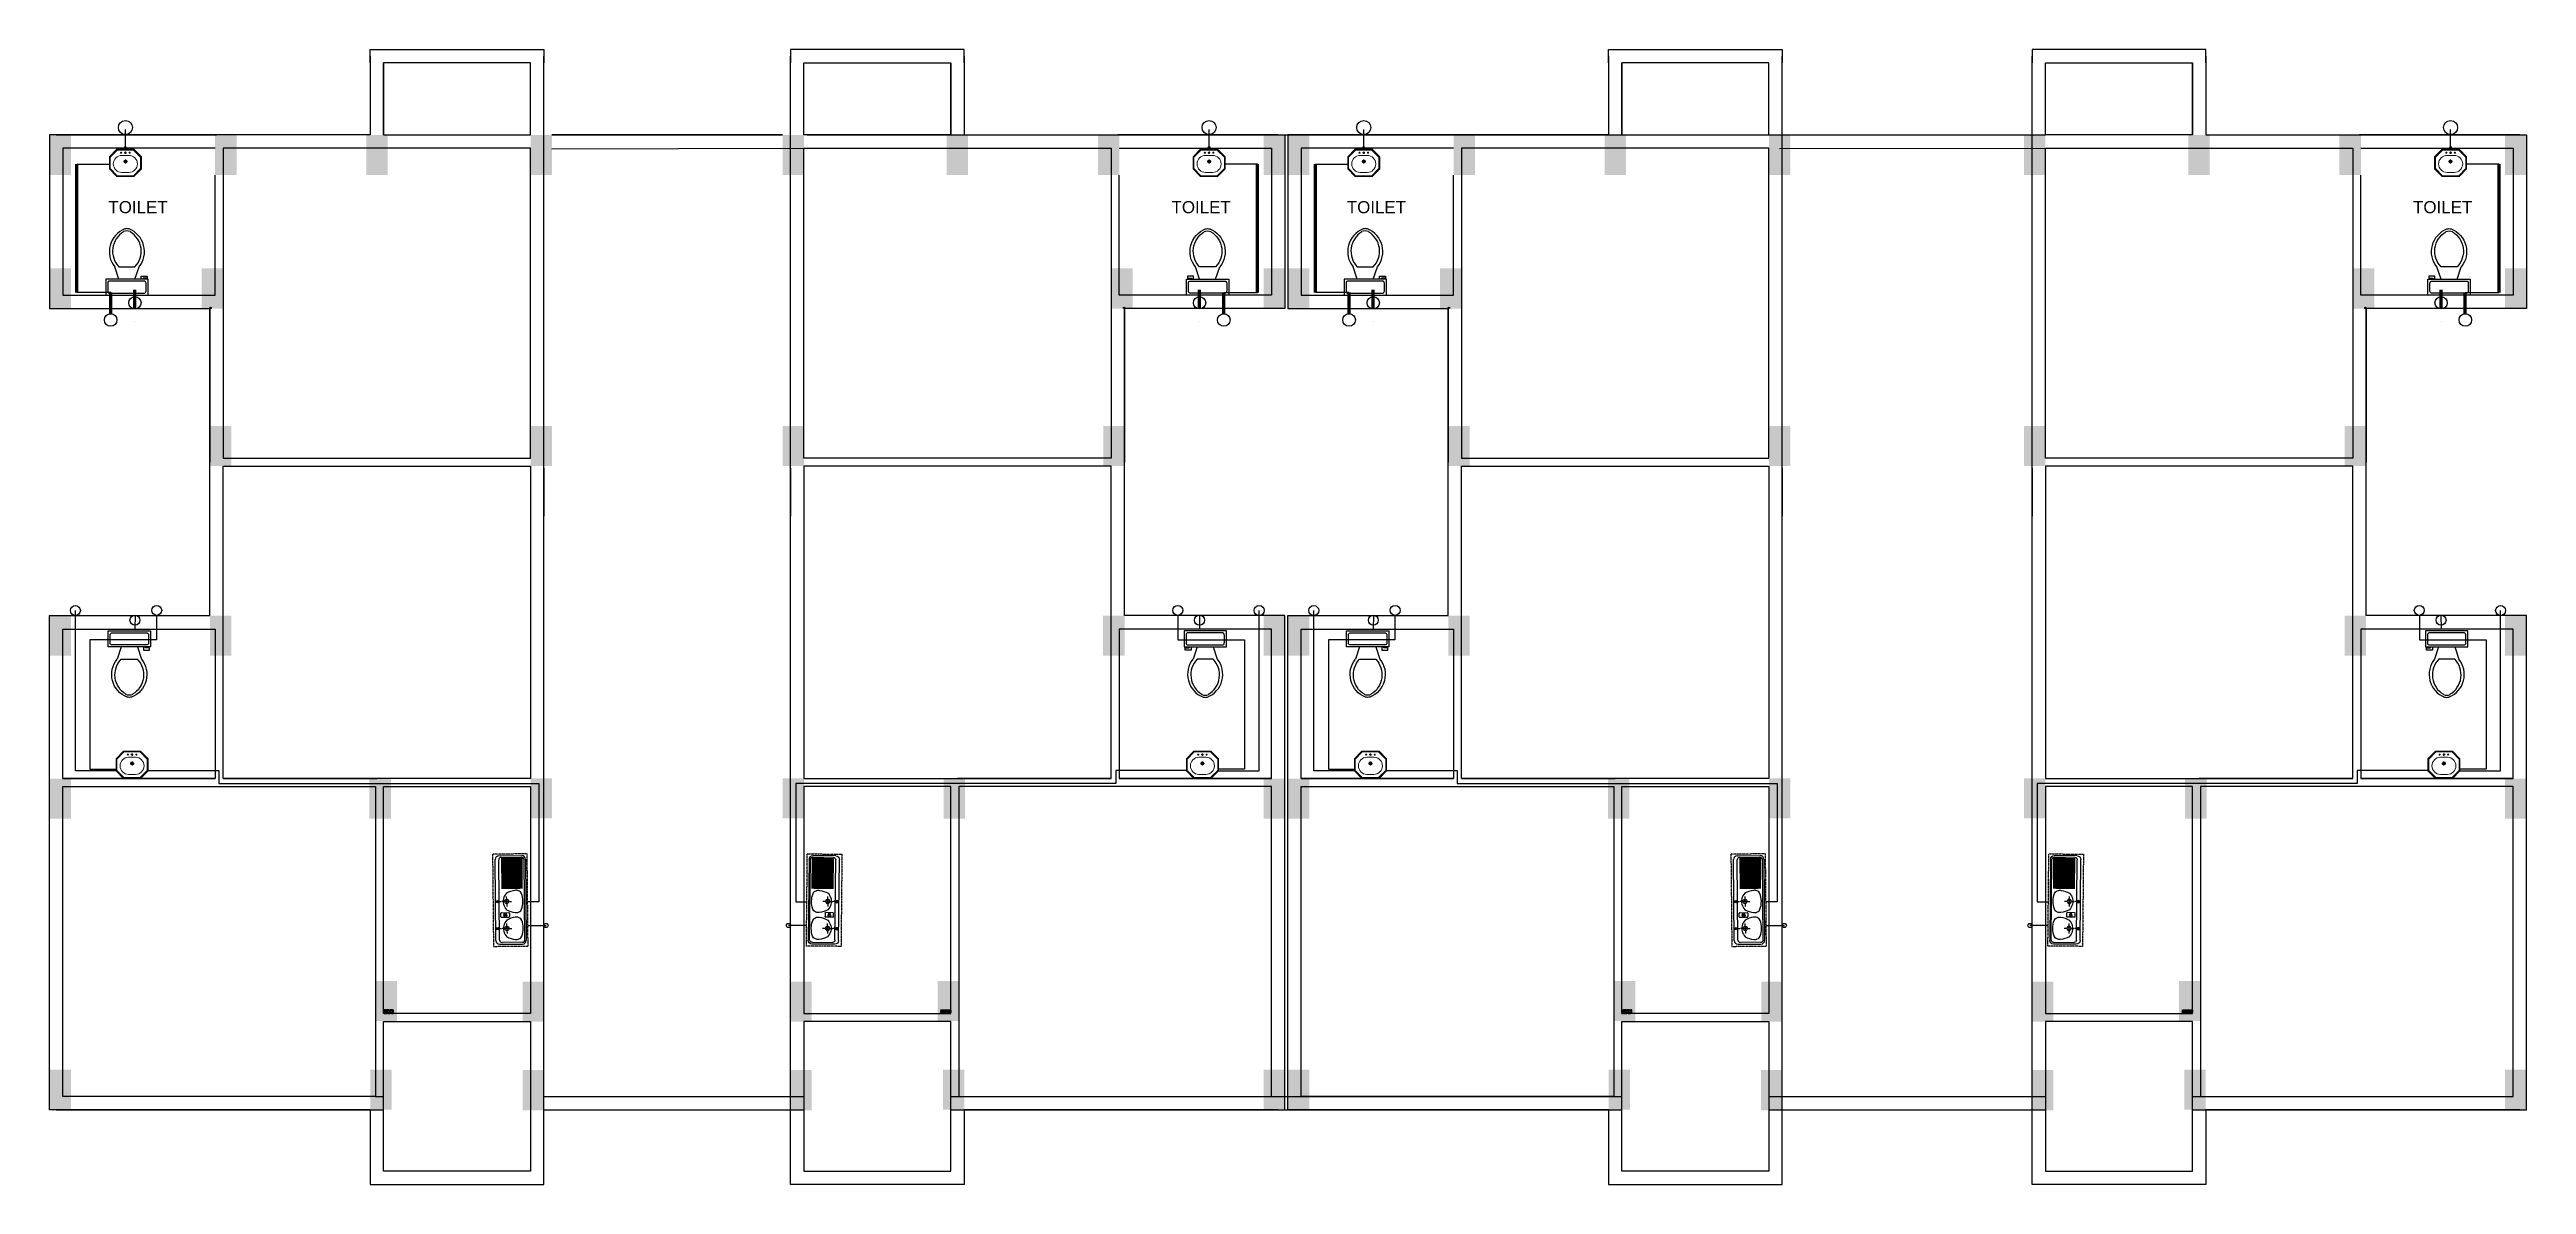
# Model space of a CAD drawing. Header units: metres. Extents: x -2370498 to 1228044, y -644254 to 236701.
# Drawn here: x 319093 to 365446, y -2866 to 18384 of the extents above; entities that cross this region are included whole.
import ezdxf

# ---------------------------------------------------------------- set-up
doc = ezdxf.new("R2010")
doc.units = ezdxf.units.M
doc.header["$MEASUREMENT"] = 0
doc.linetypes.add('AI9-LType1', pattern=[0.879429, 0.586286, -0.293143])
for name, color, linetype in [('Beam', 6, 'Continuous'), ('text', 1, 'Continuous'), ('TOILET SAMBLE', 181, 'Continuous')]:
    doc.layers.add(name, color=color, linetype=linetype)
doc.styles.get("Standard").update_dxf_attribs({"font": 'arial.ttf'})

msp = doc.modelspace()

# ---------------------------------------------------------------- texts
at = {"layer": 'text', "char_height": 226.574387}
for insert, attachment_point in [((320107.46454, 15546.24858), 1), ((341197.80244, 15546.24858), 3), ((343281.98915, 15546.24858), 1), ((364431.33819, 15546.24858), 3)]:
    msp.add_mtext_dynamic_manual_height_columns(' TOILET', width=4249.6763397, gutter_width=37.7624, heights=[0], dxfattribs=dict(at, insert=insert, attachment_point=attachment_point))

# ---------------------------------------------------------------- blocks, each defined once
blk = doc.blocks.new('Toilet - top')
for p, q in [((-10, -8.5), (-8, -8.5)), ((-10, -9.5), (-10, -8.5)), ((-7, -9.5), (-10, -9.5)), ((-8, -8.5), (-8, -8)), ((-7, -8), (-7, -9.5)), ((-4, -8), (-6, -14)), ((4, -8), (6, -14)), ((9.5, -6), (9.5, -2)), ((4, -14), (-4, -14))]:
    blk.add_line(p, q)
blk.add_lwpolyline([(10.5, -8), (10.5, 0), (-10.5, 0), (-10.5, -8)], close=True)
for points in [[(-9.5, -2), (-9.5, -6)], [(8.5, -1), (-8.5, -1)], [(-8.5, -7), (8.5, -7)]]:
    blk.add_lwpolyline(points)
for centre, radius, start, end in [((-8.6, -1.9), 0.884, 81.8699, 188.1301), ((-8.6, -6.1), 0.884, 171.8699, 278.1301), ((8.6, -1.9), 0.884, 351.8699, 98.1301), ((8.6, -6.1), 0.884, 261.8699, 8.1301), ((3.5, -21.6), 12.2, 141.4691, 247.9714), ((4.2, -21.8), 11.3, 136.3677, 238.9468), ((-3.5, -21.6), 12.2, 292.0284, 38.5307), ((-4.2, -21.8), 11.3, 301.053, 43.6321), ((0, -27.9), 4, 245.7318, 294.2682), ((0, -29), 4, 254.8605, 285.1395)]:
    blk.add_arc(centre, radius, start, end)
blk = doc.blocks.new('OPERA  600x510x850 ( врезная)')
at = {"lineweight": 13}
for p, q in [((-313, 15), (-453, -128)), ((-307, 0), (-439, -135)), ((-313, 15), (7, 15)), ((-307, 0), (0, 0)), ((0, 0), (132, -135)), ((7, 15), (147, -128)), ((-453, -353), (-453, -128)), ((-453, -240), (-453, -128)), ((-453, -353), (-313, -495)), ((-439, -244), (-439, -135)), ((-439, -346), (-439, -135)), ((-439, -346), (-306, -481)), ((0, -481), (132, -346)), ((7, -495), (147, -353)), ((132, -135), (132, -346)), ((147, -128), (147, -353)), ((7, -495), (-313, -495)), ((0, -481), (-306, -481))]:
    blk.add_line(p, q, dxfattribs=at)
at = {"lineweight": 5}
for p, q in [((-248, -50), (-220, -50)), ((-233, -36), (-233, -63)), ((-88, -101), (-219, -101)), ((-88, -421), (-219, -421)), ((-190, -215), (-115, -215)), ((-175, -50), (-132, -50)), ((-153, -32), (-153, -69)), ((-153, -178), (-153, -251)), ((-90, -50), (-59, -50)), ((-73, -37), (-73, -64))]:
    blk.add_line(p, q, dxfattribs=at)
for centre, radius in [((-233, -50), 10), ((-153, -215), 30), ((-153, -50), 15), ((-73, -50), 10)]:
    blk.add_circle(centre, radius, dxfattribs=at)
at = {"lineweight": 13}
blk.add_circle((-153, -215), 25, dxfattribs=at)
at = {"lineweight": 5}
for centre, start, end in [((-219, -261), 90, 270), ((-88, -261), 270, 90)]:
    blk.add_arc(centre, 160, start, end, dxfattribs=at)
blk = doc.blocks.new('20')
at = {"color": 0, "linetype": 'AI9-LType1'}
for p, q in [((3814.6, 13586.9), (3814.6, 13516.5)), ((4002.2, 13586.9), (3814.6, 13586.9)), ((4002.2, 13516.5), (4002.2, 13586.9)), ((3814.6, 13516.5), (4002.2, 13516.5))]:
    blk.add_line(p, q, dxfattribs=at)
at = {"color": 0}
for p, q in [((3817.9, 13529.2), (3817.9, 13575.7)), ((3821.4, 13534), (3821.4, 13575.5)), ((3885.3, 13574.4), (3822.7, 13574.5)), ((3885.3, 13572.5), (3822.7, 13572.6)), ((3885.3, 13570.6), (3822.7, 13570.7)), ((3885.3, 13568.7), (3822.7, 13568.8)), ((3885.3, 13566.8), (3822.7, 13566.9)), ((3885.3, 13564.9), (3822.7, 13565)), ((3885.3, 13563), (3822.7, 13563.1)), ((3885.3, 13561.1), (3822.7, 13561.2)), ((3885.3, 13559.2), (3822.7, 13559.3)), ((3885.3, 13557.3), (3822.7, 13557.4)), ((3885.3, 13555.4), (3822.7, 13555.5)), ((3885.3, 13576.3), (3823.6, 13576.4)), ((3825.5, 13583.3), (3990.4, 13583.3)), ((3989.5, 13580.4), (3826.3, 13580.4)), ((3911.1, 13548.6), (3911.1, 13554.3)), ((3966, 13548.6), (3966, 13554.3)), ((3994.4, 13575.5), (3994.4, 13534)), ((3998, 13529.2), (3998, 13575.7)), ((3885.3, 13553.5), (3822.7, 13553.6)), ((3885.3, 13551.6), (3822.7, 13551.7)), ((3885.3, 13549.7), (3822.7, 13549.8)), ((3885.3, 13547.8), (3822.7, 13547.9)), ((3885.3, 13545.9), (3822.7, 13546)), ((3885.3, 13544), (3822.7, 13544.1)), ((3885.3, 13542.1), (3822.7, 13542.2)), ((3885.3, 13540.2), (3822.7, 13540.3)), ((3885.3, 13538.3), (3822.7, 13538.4)), ((3885.3, 13536.4), (3822.7, 13536.4)), ((3822.7, 13534.5), (3885.3, 13534.4)), ((3990.4, 13521.6), (3825.5, 13521.6)), ((3989.5, 13529.1), (3826.3, 13529.1)), ((3906.8, 13544.3), (3901.1, 13544.3)), ((3911.1, 13540), (3911.1, 13534.3)), ((3911.1, 13522.2), (3911.1, 13533.2)), ((3915.4, 13544.3), (3921.1, 13544.3)), ((3933.9, 13533.5), (3933.9, 13548.3)), ((3935.1, 13549.5), (3942, 13549.5)), ((3942, 13532.3), (3935.1, 13532.3)), ((3943.2, 13533.5), (3943.2, 13548.3)), ((3961.7, 13544.3), (3956, 13544.3)), ((3966, 13540), (3966, 13534.3)), ((3966, 13522.2), (3966, 13533.2)), ((3970.3, 13544.3), (3976, 13544.3))]:
    blk.add_line(p, q, dxfattribs=at)
for centre, radius in [((3911.1, 13544.3), 4.3), ((3911.1, 13525.7), 2.42), ((3911.1, 13544.3), 1.72), ((3938.6, 13541), 3.11), ((3938.6, 13541), 1.99), ((3966, 13544.3), 4.3), ((3966, 13525.7), 2.42), ((3966, 13544.3), 1.72)]:
    blk.add_circle(centre, radius, dxfattribs=at)
for points in [[(3825.5, 13583.3), (3821.3, 13583.3), (3817.9, 13579.9), (3817.9, 13575.7)], [(3826.3, 13580.4), (3823.6, 13580.4), (3821.4, 13578.2), (3821.4, 13575.5)], [(3889.4, 13568.3), (3888.4, 13566.1), (3888.2, 13563.7), (3888.6, 13561.4)], [(3888.6, 13561.4), (3889.4, 13555.3), (3891.3, 13549.4), (3894.3, 13544)], [(3892, 13572.6), (3890.8, 13571.4), (3889.9, 13569.9), (3889.4, 13568.3)], [(3906.7, 13577.1), (3901.5, 13576.9), (3896.4, 13575.4), (3892, 13572.6)], [(3908.4, 13577.3), (3907.8, 13577.2), (3907.3, 13577.1), (3906.7, 13576.9)], [(3915.7, 13577.1), (3913.2, 13577.5), (3910.8, 13577.6), (3908.4, 13577.3)], [(3930.4, 13572.6), (3925.9, 13575.4), (3920.9, 13576.9), (3915.7, 13577.1)], [(3928, 13544), (3931, 13549.4), (3932.9, 13555.3), (3933.7, 13561.4)], [(3933, 13568.3), (3932.5, 13569.9), (3931.6, 13571.4), (3930.4, 13572.6)], [(3933.7, 13561.4), (3934.2, 13563.7), (3933.9, 13566.1), (3933, 13568.3)], [(3944.1, 13568.3), (3943.2, 13566.1), (3942.9, 13563.7), (3943.4, 13561.4)], [(3943.4, 13561.4), (3944.1, 13555.3), (3946.1, 13549.4), (3949, 13544)], [(3946.7, 13572.6), (3945.5, 13571.4), (3944.6, 13569.9), (3944.1, 13568.3)], [(3961.4, 13577.1), (3956.2, 13576.9), (3951.1, 13575.4), (3946.7, 13572.6)], [(3968.7, 13577.3), (3966.3, 13577.6), (3963.8, 13577.5), (3961.4, 13577.1)], [(3970.4, 13576.9), (3969.8, 13577.1), (3969.3, 13577.2), (3968.7, 13577.3)], [(3985.1, 13572.6), (3980.7, 13575.4), (3975.6, 13576.9), (3970.4, 13577.1)], [(3982.8, 13544), (3985.8, 13549.4), (3987.7, 13555.3), (3988.5, 13561.4)], [(3987.7, 13568.3), (3987.2, 13569.9), (3986.3, 13571.4), (3985.1, 13572.6)], [(3988.5, 13561.4), (3988.9, 13563.7), (3988.7, 13566.1), (3987.7, 13568.3)], [(3994.4, 13575.5), (3994.4, 13578.2), (3992.2, 13580.4), (3989.5, 13580.4)], [(3998, 13575.7), (3998, 13579.9), (3994.6, 13583.3), (3990.4, 13583.3)], [(3817.9, 13529.2), (3817.9, 13525), (3821.3, 13521.6), (3825.5, 13521.6)], [(3821.4, 13534), (3821.4, 13531.3), (3823.6, 13529.1), (3826.3, 13529.1)], [(3894.3, 13544), (3897.4, 13541), (3901.3, 13538.9), (3905.5, 13537.8)], [(3905.5, 13537.8), (3909.2, 13536.7), (3913.1, 13536.7), (3916.8, 13537.8)], [(3916.8, 13537.8), (3921.1, 13538.9), (3924.9, 13541), (3928, 13544)], [(3935.1, 13549.5), (3934.4, 13549.5), (3933.9, 13549), (3933.9, 13548.3)], [(3933.9, 13533.5), (3933.9, 13532.8), (3934.4, 13532.3), (3935.1, 13532.3)], [(3943.2, 13548.3), (3943.2, 13549), (3942.6, 13549.5), (3942, 13549.5)], [(3942, 13532.3), (3942.6, 13532.3), (3943.2, 13532.8), (3943.2, 13533.5)], [(3949, 13544), (3952.2, 13541), (3956, 13538.9), (3960.3, 13537.8)], [(3960.3, 13537.8), (3963.9, 13536.7), (3967.9, 13536.7), (3971.6, 13537.8)], [(3971.6, 13537.8), (3975.8, 13538.9), (3979.7, 13541), (3982.8, 13544)], [(3989.5, 13529.1), (3992.2, 13529.1), (3994.4, 13531.3), (3994.4, 13534)], [(3990.4, 13521.6), (3994.6, 13521.6), (3998, 13525), (3998, 13529.2)]]:
    blk.add_open_spline(points, degree=3, dxfattribs=at)

# ---------------------------------------------------------------- hatches: boundary and pattern name
at = {"layer": 'Beam', "true_color": 0xed1f24}
h = msp.add_hatch(color=240, dxfattribs=at)
h.dxf.hatch_style = 1
h.paths.add_polyline_path([(319492.96751, 16785.17393), (319092.96751, 16785.17393), (319092.96751, 16035.17393), (319492.96751, 16035.17393)])
h = msp.add_hatch(color=240, dxfattribs=at)
h.dxf.hatch_style = 1
h.paths.add_polyline_path([(322592.49871, 16784.54225), (322192.49871, 16784.54225), (322192.49871, 16034.54225), (322592.49871, 16034.54225)])
h = msp.add_hatch(color=240, dxfattribs=at)
h.dxf.hatch_style = 1
h.paths.add_polyline_path([(325422.15796, 16783.54258), (325022.15796, 16783.54258), (325022.15796, 16033.54258), (325422.15796, 16033.54258)])
h = msp.add_hatch(color=240, dxfattribs=at)
h.dxf.hatch_style = 1
h.paths.add_polyline_path([(328493.90528, 16784.2246), (328093.90528, 16784.2246), (328093.90528, 16034.2246), (328493.90528, 16034.2246)])
h = msp.add_hatch(color=240, dxfattribs=at)
h.dxf.hatch_style = 1
h.paths.add_polyline_path([(332811.3617, 16784.2246), (333211.3617, 16784.2246), (333211.3617, 16034.2246), (332811.3617, 16034.2246)])
h = msp.add_hatch(color=240, dxfattribs=at)
h.dxf.hatch_style = 1
h.paths.add_polyline_path([(335883.10903, 16783.54258), (336283.10903, 16783.54258), (336283.10903, 16033.54258), (335883.10903, 16033.54258)])
h = msp.add_hatch(color=240, dxfattribs=at)
h.dxf.hatch_style = 1
h.paths.add_polyline_path([(338712.76828, 16784.54225), (339112.76828, 16784.54225), (339112.76828, 16034.54225), (338712.76828, 16034.54225)])
h = msp.add_hatch(color=240, dxfattribs=at)
h.dxf.hatch_style = 1
h.paths.add_polyline_path([(341812.29947, 16785.17393), (342212.29947, 16785.17393), (342212.29947, 16035.17393), (341812.29947, 16035.17393)])
h = msp.add_hatch(color=240, dxfattribs=at)
h.dxf.hatch_style = 1
h.paths.add_polyline_path([(342667.49212, 16785.17393), (342267.49212, 16785.17393), (342267.49212, 16035.17393), (342667.49212, 16035.17393)])
h = msp.add_hatch(color=240, dxfattribs=at)
h.dxf.hatch_style = 1
h.paths.add_polyline_path([(345767.02332, 16784.54225), (345367.02332, 16784.54225), (345367.02332, 16034.54225), (345767.02332, 16034.54225)])
h = msp.add_hatch(color=240, dxfattribs=at)
h.dxf.hatch_style = 1
h.paths.add_polyline_path([(348596.68256, 16783.54258), (348196.68256, 16783.54258), (348196.68256, 16033.54258), (348596.68256, 16033.54258)])
h = msp.add_hatch(color=240, dxfattribs=at)
h.dxf.hatch_style = 1
h.paths.add_polyline_path([(351668.42989, 16784.2246), (351268.42989, 16784.2246), (351268.42989, 16034.2246), (351668.42989, 16034.2246)])
h = msp.add_hatch(color=240, dxfattribs=at)
h.dxf.hatch_style = 1
h.paths.add_polyline_path([(356044.89745, 16784.2246), (356444.89745, 16784.2246), (356444.89745, 16034.2246), (356044.89745, 16034.2246)])
h = msp.add_hatch(color=240, dxfattribs=at)
h.dxf.hatch_style = 1
h.paths.add_polyline_path([(359116.64478, 16783.54258), (359516.64478, 16783.54258), (359516.64478, 16033.54258), (359116.64478, 16033.54258)])
h = msp.add_hatch(color=240, dxfattribs=at)
h.dxf.hatch_style = 1
h.paths.add_polyline_path([(361946.30403, 16784.54225), (362346.30403, 16784.54225), (362346.30403, 16034.54225), (361946.30403, 16034.54225)])
h = msp.add_hatch(color=240, dxfattribs=at)
h.dxf.hatch_style = 1
h.paths.add_polyline_path([(365045.83522, 16785.17393), (365445.83522, 16785.17393), (365445.83522, 16035.17393), (365045.83522, 16035.17393)])
h = msp.add_hatch(color=240, dxfattribs=at)
h.dxf.hatch_style = 1
h.paths.add_polyline_path([(319494.21951, 14284.1308), (319094.21951, 14284.1308), (319094.21951, 13534.1308), (319494.21951, 13534.1308)])
h = msp.add_hatch(color=240, dxfattribs=at)
h.dxf.hatch_style = 1
h.paths.add_polyline_path([(322341.21982, 14284.1308), (321941.21982, 14284.1308), (321941.21982, 13534.1308), (322341.21982, 13534.1308)])
h = msp.add_hatch(color=240, dxfattribs=at)
h.dxf.hatch_style = 1
h.paths.add_polyline_path([(338964.04716, 14284.1308), (339364.04716, 14284.1308), (339364.04716, 13534.1308), (338964.04716, 13534.1308)])
h = msp.add_hatch(color=240, dxfattribs=at)
h.dxf.hatch_style = 1
h.paths.add_polyline_path([(341811.04747, 14284.1308), (342211.04747, 14284.1308), (342211.04747, 13534.1308), (341811.04747, 13534.1308)])
h = msp.add_hatch(color=240, dxfattribs=at)
h.dxf.hatch_style = 1
h.paths.add_polyline_path([(342668.74412, 14284.1308), (342268.74412, 14284.1308), (342268.74412, 13534.1308), (342668.74412, 13534.1308)])
h = msp.add_hatch(color=240, dxfattribs=at)
h.dxf.hatch_style = 1
h.paths.add_polyline_path([(345515.74443, 14284.1308), (345115.74443, 14284.1308), (345115.74443, 13534.1308), (345515.74443, 13534.1308)])
h = msp.add_hatch(color=240, dxfattribs=at)
h.dxf.hatch_style = 1
h.paths.add_polyline_path([(362197.58291, 14284.1308), (362597.58291, 14284.1308), (362597.58291, 13534.1308), (362197.58291, 13534.1308)])
h = msp.add_hatch(color=240, dxfattribs=at)
h.dxf.hatch_style = 1
h.paths.add_polyline_path([(365044.58322, 14284.1308), (365444.58322, 14284.1308), (365444.58322, 13534.1308), (365044.58322, 13534.1308)])
h = msp.add_hatch(color=240, dxfattribs=at)
h.dxf.hatch_style = 1
h.paths.add_polyline_path([(322494.21951, 11334.1308), (322094.21951, 11334.1308), (322094.21951, 10584.1308), (322494.21951, 10584.1308)])
h = msp.add_hatch(color=240, dxfattribs=at)
h.dxf.hatch_style = 1
h.paths.add_polyline_path([(328494.21951, 11334.1308), (328094.21951, 11334.1308), (328094.21951, 10584.1308), (328494.21951, 10584.1308)])
h = msp.add_hatch(color=240, dxfattribs=at)
h.dxf.hatch_style = 1
h.paths.add_polyline_path([(332811.04747, 11334.1308), (333211.04747, 11334.1308), (333211.04747, 10584.1308), (332811.04747, 10584.1308)])
h = msp.add_hatch(color=240, dxfattribs=at)
h.dxf.hatch_style = 1
h.paths.add_polyline_path([(338811.04747, 11334.1308), (339211.04747, 11334.1308), (339211.04747, 10584.1308), (338811.04747, 10584.1308)])
h = msp.add_hatch(color=240, dxfattribs=at)
h.dxf.hatch_style = 1
h.paths.add_polyline_path([(345668.74412, 11334.1308), (345268.74412, 11334.1308), (345268.74412, 10584.1308), (345668.74412, 10584.1308)])
h = msp.add_hatch(color=240, dxfattribs=at)
h.dxf.hatch_style = 1
h.paths.add_polyline_path([(351668.74412, 11334.1308), (351268.74412, 11334.1308), (351268.74412, 10584.1308), (351668.74412, 10584.1308)])
h = msp.add_hatch(color=240, dxfattribs=at)
h.dxf.hatch_style = 1
h.paths.add_polyline_path([(356044.58322, 11334.1308), (356444.58322, 11334.1308), (356444.58322, 10584.1308), (356044.58322, 10584.1308)])
h = msp.add_hatch(color=240, dxfattribs=at)
h.dxf.hatch_style = 1
h.paths.add_polyline_path([(362044.58322, 11334.1308), (362444.58322, 11334.1308), (362444.58322, 10584.1308), (362044.58322, 10584.1308)])
h = msp.add_hatch(color=240, dxfattribs=at)
h.dxf.hatch_style = 1
h.paths.add_polyline_path([(319494.21951, 7782.79871), (319094.21951, 7782.79871), (319094.21951, 7032.79871), (319494.21951, 7032.79871)])
h = msp.add_hatch(color=240, dxfattribs=at)
h.dxf.hatch_style = 1
h.paths.add_polyline_path([(322494.91527, 7785.07562), (322094.91527, 7785.07562), (322094.91527, 7035.07562), (322494.91527, 7035.07562)])
h = msp.add_hatch(color=240, dxfattribs=at)
h.dxf.hatch_style = 1
h.paths.add_polyline_path([(338810.35171, 7785.07562), (339210.35171, 7785.07562), (339210.35171, 7035.07562), (338810.35171, 7035.07562)])
h = msp.add_hatch(color=240, dxfattribs=at)
h.dxf.hatch_style = 1
h.paths.add_polyline_path([(341811.04747, 7782.79871), (342211.04747, 7782.79871), (342211.04747, 7032.79871), (341811.04747, 7032.79871)])
h = msp.add_hatch(color=240, dxfattribs=at)
h.dxf.hatch_style = 1
h.paths.add_polyline_path([(342668.74412, 7782.79871), (342268.74412, 7782.79871), (342268.74412, 7032.79871), (342668.74412, 7032.79871)])
h = msp.add_hatch(color=240, dxfattribs=at)
h.dxf.hatch_style = 1
h.paths.add_polyline_path([(345669.43988, 7785.07562), (345269.43988, 7785.07562), (345269.43988, 7035.07562), (345669.43988, 7035.07562)])
h = msp.add_hatch(color=240, dxfattribs=at)
h.dxf.hatch_style = 1
h.paths.add_polyline_path([(362043.88746, 7785.07562), (362443.88746, 7785.07562), (362443.88746, 7035.07562), (362043.88746, 7035.07562)])
h = msp.add_hatch(color=240, dxfattribs=at)
h.dxf.hatch_style = 1
h.paths.add_polyline_path([(365044.58322, 7782.79871), (365444.58322, 7782.79871), (365444.58322, 7032.79871), (365044.58322, 7032.79871)])
h = msp.add_hatch(color=240, dxfattribs=at)
h.dxf.hatch_style = 1
h.paths.add_polyline_path([(319494.21951, 4731.53782), (319094.21951, 4731.53782), (319094.21951, 3981.53782), (319494.21951, 3981.53782)])
h = msp.add_hatch(color=240, dxfattribs=at)
h.dxf.hatch_style = 1
h.paths.add_polyline_path([(325480.53952, 4734.7949), (325080.53952, 4734.7949), (325080.53952, 3984.7949), (325480.53952, 3984.7949)])
h = msp.add_hatch(color=240, dxfattribs=at)
h.dxf.hatch_style = 1
h.paths.add_polyline_path([(328494.21951, 4738.41367), (328094.21951, 4738.41367), (328094.21951, 3988.41367), (328494.21951, 3988.41367)])
h = msp.add_hatch(color=240, dxfattribs=at)
h.dxf.hatch_style = 1
h.paths.add_polyline_path([(332811.04747, 4738.41367), (333211.04747, 4738.41367), (333211.04747, 3988.41367), (332811.04747, 3988.41367)])
h = msp.add_hatch(color=240, dxfattribs=at)
h.dxf.hatch_style = 1
h.paths.add_polyline_path([(335824.72747, 4734.7949), (336224.72747, 4734.7949), (336224.72747, 3984.7949), (335824.72747, 3984.7949)])
h = msp.add_hatch(color=240, dxfattribs=at)
h.dxf.hatch_style = 1
h.paths.add_polyline_path([(341811.04747, 4731.53782), (342211.04747, 4731.53782), (342211.04747, 3981.53782), (341811.04747, 3981.53782)])
h = msp.add_hatch(color=240, dxfattribs=at)
h.dxf.hatch_style = 1
h.paths.add_polyline_path([(342668.74412, 4731.53782), (342268.74412, 4731.53782), (342268.74412, 3981.53782), (342668.74412, 3981.53782)])
h = msp.add_hatch(color=240, dxfattribs=at)
h.dxf.hatch_style = 1
h.paths.add_polyline_path([(348655.06413, 4734.7949), (348255.06413, 4734.7949), (348255.06413, 3984.7949), (348655.06413, 3984.7949)])
h = msp.add_hatch(color=240, dxfattribs=at)
h.dxf.hatch_style = 1
h.paths.add_polyline_path([(351668.74412, 4738.41367), (351268.74412, 4738.41367), (351268.74412, 3988.41367), (351668.74412, 3988.41367)])
h = msp.add_hatch(color=240, dxfattribs=at)
h.dxf.hatch_style = 1
h.paths.add_polyline_path([(356044.58322, 4738.41367), (356444.58322, 4738.41367), (356444.58322, 3988.41367), (356044.58322, 3988.41367)])
h = msp.add_hatch(color=240, dxfattribs=at)
h.dxf.hatch_style = 1
h.paths.add_polyline_path([(359058.26322, 4734.7949), (359458.26322, 4734.7949), (359458.26322, 3984.7949), (359058.26322, 3984.7949)])
h = msp.add_hatch(color=240, dxfattribs=at)
h.dxf.hatch_style = 1
h.paths.add_polyline_path([(365044.58322, 4731.53782), (365444.58322, 4731.53782), (365444.58322, 3981.53782), (365044.58322, 3981.53782)])
h = msp.add_hatch(color=240, dxfattribs=at)
h.dxf.hatch_style = 1
h.paths.add_polyline_path([(325594.20434, 942.74217), (325194.20434, 942.74217), (325194.20434, 192.74217), (325594.20434, 192.74217)])
h = msp.add_hatch(color=240, dxfattribs=at)
h.dxf.hatch_style = 1
h.paths.add_polyline_path([(328350.14551, 934.1308), (327950.14551, 934.1308), (327950.14551, 184.1308), (328350.14551, 184.1308)])
h = msp.add_hatch(color=240, dxfattribs=at)
h.dxf.hatch_style = 1
h.paths.add_polyline_path([(332955.12148, 934.1308), (333355.12148, 934.1308), (333355.12148, 184.1308), (332955.12148, 184.1308)])
h = msp.add_hatch(color=240, dxfattribs=at)
h.dxf.hatch_style = 1
h.paths.add_polyline_path([(335711.06264, 942.74217), (336111.06264, 942.74217), (336111.06264, 192.74217), (335711.06264, 192.74217)])
h = msp.add_hatch(color=240, dxfattribs=at)
h.dxf.hatch_style = 1
h.paths.add_polyline_path([(348768.72895, 942.74217), (348368.72895, 942.74217), (348368.72895, 192.74217), (348768.72895, 192.74217)])
h = msp.add_hatch(color=240, dxfattribs=at)
h.dxf.hatch_style = 1
h.paths.add_polyline_path([(351524.67012, 934.1308), (351124.67012, 934.1308), (351124.67012, 184.1308), (351524.67012, 184.1308)])
h = msp.add_hatch(color=240, dxfattribs=at)
h.dxf.hatch_style = 1
h.paths.add_polyline_path([(356188.65723, 934.1308), (356588.65723, 934.1308), (356588.65723, 184.1308), (356188.65723, 184.1308)])
h = msp.add_hatch(color=240, dxfattribs=at)
h.dxf.hatch_style = 1
h.paths.add_polyline_path([(358944.59839, 942.74217), (359344.59839, 942.74217), (359344.59839, 192.74217), (358944.59839, 192.74217)])
h = msp.add_hatch(color=240, dxfattribs=at)
h.dxf.hatch_style = 1
h.paths.add_polyline_path([(319494.21951, -715.8692), (319094.21951, -715.8692), (319094.21951, -1465.8692), (319494.21951, -1465.8692)])
h = msp.add_hatch(color=240, dxfattribs=at)
h.dxf.hatch_style = 1
h.paths.add_polyline_path([(325494.21951, -715.32911), (325094.21951, -715.32911), (325094.21951, -1465.32911), (325494.21951, -1465.32911)])
h = msp.add_hatch(color=240, dxfattribs=at)
h.dxf.hatch_style = 1
h.paths.add_polyline_path([(328347.19497, -725.3785), (327947.19497, -725.3785), (327947.19497, -1475.3785), (328347.19497, -1475.3785)])
h = msp.add_hatch(color=240, dxfattribs=at)
h.dxf.hatch_style = 1
h.paths.add_polyline_path([(332958.07201, -725.3785), (333358.07201, -725.3785), (333358.07201, -1475.3785), (332958.07201, -1475.3785)])
h = msp.add_hatch(color=240, dxfattribs=at)
h.dxf.hatch_style = 1
h.paths.add_polyline_path([(335811.04747, -715.32911), (336211.04747, -715.32911), (336211.04747, -1465.32911), (335811.04747, -1465.32911)])
h = msp.add_hatch(color=240, dxfattribs=at)
h.dxf.hatch_style = 1
h.paths.add_polyline_path([(341811.04747, -715.8692), (342211.04747, -715.8692), (342211.04747, -1465.8692), (341811.04747, -1465.8692)])
h = msp.add_hatch(color=240, dxfattribs=at)
h.dxf.hatch_style = 1
h.paths.add_polyline_path([(342668.74412, -715.8692), (342268.74412, -715.8692), (342268.74412, -1465.8692), (342668.74412, -1465.8692)])
h = msp.add_hatch(color=240, dxfattribs=at)
h.dxf.hatch_style = 1
h.paths.add_polyline_path([(348668.74412, -715.32911), (348268.74412, -715.32911), (348268.74412, -1465.32911), (348668.74412, -1465.32911)])
h = msp.add_hatch(color=240, dxfattribs=at)
h.dxf.hatch_style = 1
h.paths.add_polyline_path([(351521.71958, -725.3785), (351121.71958, -725.3785), (351121.71958, -1475.3785), (351521.71958, -1475.3785)])
h = msp.add_hatch(color=240, dxfattribs=at)
h.dxf.hatch_style = 1
h.paths.add_polyline_path([(356191.60776, -725.3785), (356591.60776, -725.3785), (356591.60776, -1475.3785), (356191.60776, -1475.3785)])
h = msp.add_hatch(color=240, dxfattribs=at)
h.dxf.hatch_style = 1
h.paths.add_polyline_path([(359044.58322, -715.32911), (359444.58322, -715.32911), (359444.58322, -1465.32911), (359044.58322, -1465.32911)])
h = msp.add_hatch(color=240, dxfattribs=at)
h.dxf.hatch_style = 1
h.paths.add_polyline_path([(365044.58322, -715.8692), (365444.58322, -715.8692), (365444.58322, -1465.8692), (365044.58322, -1465.8692)])

# ---------------------------------------------------------------- linework, layer by layer
at = {"layer": 'Beam', "color": 7}
for p, q in [((319219.21951, 16784.1308), (322219.21951, 16784.1308)), ((332810.9997, 16785.03937), (328493.06952, 16785.03937)), ((328494.88755, 16785.03937), (332810.9997, 16785.03937)), ((333268.21988, 16784.1308), (356444.58322, 16784.1308)), ((342086.04747, 16784.1308), (339086.04747, 16784.1308)), ((342393.74412, 16784.1308), (345393.74412, 16784.1308)), ((365319.58322, 16784.1308), (362319.58322, 16784.1308)), ((320512.41577, 16515.00516), (320512.41577, 16552.30212)), ((322344.21951, 16534.1308), (322344.21951, 15988.8024)), ((328094.21951, 16534.1308), (322344.21951, 16534.1308)), ((328094.21951, 16534.1308), (328037.0471, 16534.1308)), ((328094.21951, 10734.1308), (328094.21951, 16534.1308)), ((328492.10704, 16524.70315), (333211.04747, 16534.1308)), ((333211.04747, 10734.1308), (333211.04747, 16534.1308)), ((333211.04747, 16534.1308), (333268.21988, 16534.1308)), ((333211.04747, 16534.1308), (338961.04747, 16534.1308)), ((338961.04747, 16534.1308), (338961.04747, 15988.8024)), ((340792.85122, 16515.00516), (340792.85122, 16552.30212)), ((343686.94037, 16515.00516), (343686.94037, 16552.30212)), ((345518.74412, 16534.1308), (345518.74412, 15988.8024)), ((351268.74412, 16534.1308), (345518.74412, 16534.1308)), ((351268.74412, 16534.1308), (351211.57171, 16534.1308)), ((351268.74412, 10734.1308), (351268.74412, 16534.1308)), ((351469.64266, 16533.76697), (356501.75563, 16534.1308)), ((356444.58322, 10734.1308), (356444.58322, 16534.1308)), ((356444.58322, 16534.1308), (356501.75563, 16534.1308)), ((356444.58322, 16534.1308), (362194.58322, 16534.1308)), ((362194.58322, 16534.1308), (362194.58322, 15988.8024)), ((364026.38697, 16515.00516), (364026.38697, 16552.30212)), ((322194.21951, 15103.06556), (322194.21951, 16029.70174)), ((322344.21951, 15988.8024), (322344.21951, 15088.80488)), ((338961.04747, 15988.8024), (338961.04747, 15088.80488)), ((339111.04747, 15103.06556), (339111.04747, 16029.70174)), ((345368.74412, 15103.06556), (345368.74412, 16029.70174)), ((345518.74412, 15988.8024), (345518.74412, 15088.80488)), ((362194.58322, 15988.8024), (362194.58322, 15088.80488)), ((362344.58322, 15103.06556), (362344.58322, 16029.70174)), ((322344.21951, 15088.80488), (322344.21951, 13659.1308)), ((338961.04747, 15088.80488), (338961.04747, 13659.1308)), ((345518.74412, 15088.80488), (345518.74412, 13659.1308)), ((362194.58322, 15088.80488), (362194.58322, 13659.1308)), ((322344.21951, 13659.1308), (322344.21951, 10734.1308)), ((338961.04747, 13659.1308), (338961.04747, 10734.1308)), ((345518.74412, 13659.1308), (345518.74412, 10734.1308)), ((362194.58322, 13659.1308), (362194.58322, 10734.1308)), ((320691.29675, 13296.25549), (320691.29675, 13296.25549)), ((340613.97023, 13296.25549), (340613.97023, 13296.25549)), ((343865.82136, 13296.25549), (343865.82136, 13296.25549)), ((363847.50598, 13296.25549), (363847.50598, 13296.25549)), ((322344.21951, 10734.1308), (328094.21951, 10734.1308)), ((326106.63148, 10734.1308), (328094.21951, 10734.1308)), ((338961.04747, 10734.1308), (333211.04747, 10734.1308)), ((335198.6355, 10734.1308), (333211.04747, 10734.1308)), ((345518.74412, 10734.1308), (351268.74412, 10734.1308)), ((349281.15609, 10734.1308), (351268.74412, 10734.1308)), ((362194.58322, 10734.1308), (356444.58322, 10734.1308)), ((358432.17125, 10734.1308), (356444.58322, 10734.1308)), ((319094.21951, -1340.8692), (319094.21951, 4659.1308)), ((319344.21951, 4734.1308), (322194.21951, 4734.1308)), ((322344.21951, 4734.1308), (325219.21951, 4734.1308)), ((338961.04747, 4734.1308), (336086.04747, 4734.1308)), ((341961.04747, 4734.1308), (339111.04747, 4734.1308)), ((342211.04747, -1340.8692), (342211.04747, 4659.1308)), ((342268.74412, -1340.8692), (342268.74412, 4659.1308)), ((342518.74412, 4734.1308), (345368.74412, 4734.1308)), ((345518.74412, 4734.1308), (348393.74412, 4734.1308)), ((362194.58322, 4734.1308), (359319.58322, 4734.1308)), ((365194.58322, 4734.1308), (362344.58322, 4734.1308)), ((365444.58322, -1340.8692), (365444.58322, 4659.1308)), ((325344.21951, 4584.1308), (325582.8508, 4584.1308)), ((325344.21951, 4584.1308), (328094.21951, 4584.1308)), ((335961.04747, 4584.1308), (333211.04747, 4584.1308)), ((335961.04747, 4584.1308), (335722.41618, 4584.1308)), ((348518.74412, 4584.1308), (348757.37541, 4584.1308)), ((348518.74412, 4584.1308), (351268.74412, 4584.1308)), ((359194.58322, 4584.1308), (356444.58322, 4584.1308)), ((359194.58322, 4584.1308), (358955.95193, 4584.1308)), ((328245.69615, 1983.19225), (328383.74376, 1983.19225)), ((333059.57084, 1983.19225), (332921.52322, 1983.19225)), ((351420.22076, 1983.19225), (351558.26837, 1983.19225)), ((356293.10659, 1983.19225), (356155.05897, 1983.19225)), ((325194.21951, 181.32366), (325194.21951, -706.36049)), ((336111.04747, 181.32366), (336111.04747, -706.36049)), ((348368.74412, 181.32366), (348368.74412, -706.36049)), ((359344.58322, 181.32366), (359344.58322, -706.36049)), ((325194.21951, -1215.8692), (325344.21951, -1215.8692)), ((328344.21951, -1215.8692), (333211.04747, -1215.8692)), ((335961.04747, -1215.8692), (348518.74412, -1215.8692)), ((351268.74412, -1215.8692), (356444.58322, -1215.8692)), ((359194.58322, -1215.8692), (365194.58322, -1215.8692)), ((325094.21951, -1465.8692), (325344.21951, -1465.8692)), ((328344.21951, -1465.8692), (333211.04747, -1465.8692)), ((335961.04747, -1465.8692), (348518.74412, -1465.8692)), ((351268.74412, -1465.8692), (356444.58322, -1465.8692)), ((359194.58322, -1465.8692), (365444.58322, -1465.8692))]:
    msp.add_line(p, q, dxfattribs=at)
at = {"layer": 'Beam', "color": 51}
for p, q in [((320512.41577, 16552.30212), (320512.41577, 16888.63339)), ((340792.85122, 16552.30212), (340792.85122, 16888.63339)), ((343686.94037, 16552.30212), (343686.94037, 16888.63339)), ((364026.38697, 16552.30212), (364026.38697, 16888.63339)), ((319576.12718, 4880.07643), (319576.12718, 7879.59206)), ((341729.1398, 4880.07643), (341729.1398, 7879.59206)), ((342750.65179, 4880.07643), (342750.65179, 7879.59206)), ((364962.67555, 4880.07643), (364962.67555, 7879.59206)), ((320337.57212, 4880.07643), (319576.12718, 4880.07643)), ((340967.69487, 4880.07643), (341729.1398, 4880.07643)), ((343512.09673, 4880.07643), (342750.65179, 4880.07643)), ((364201.23062, 4880.07643), (364962.67555, 4880.07643)), ((328041.00646, 1983.19225), (328245.69615, 1983.19225)), ((333264.26052, 1983.19225), (333059.57084, 1983.19225)), ((351215.53107, 1983.19225), (351420.22076, 1983.19225)), ((356497.79627, 1983.19225), (356293.10659, 1983.19225))]:
    msp.add_line(p, q, dxfattribs=at)
at = {"layer": 'Beam', "color": 1, "lineweight": 120}
for p, q in [((319606.6269, 13831.64293), (319606.6269, 16236.81715)), ((341698.64009, 13831.64293), (341698.64009, 16236.81715)), ((342781.15151, 13831.64293), (342781.15151, 16236.81715)), ((364932.17584, 13831.64293), (364932.17584, 16236.81715))]:
    msp.add_line(p, q, dxfattribs=at)
at = {"layer": 'Beam', "color": 1}
for p, q in [((319606.6269, 16236.81715), (320226.9637, 16236.81715)), ((341698.64009, 16236.81715), (341078.30328, 16236.81715)), ((342781.15151, 16236.81715), (343401.48831, 16236.81715)), ((364932.17584, 16236.81715), (364311.83903, 16236.81715)), ((320237.68402, 13831.64293), (319606.6269, 13831.64293)), ((341067.58297, 13831.64293), (341698.64009, 13831.64293)), ((343412.20863, 13831.64293), (342781.15151, 13831.64293)), ((364301.11872, 13831.64293), (364932.17584, 13831.64293)), ((321094.43955, 7789.78021), (321094.43955, 7329.46057)), ((340210.82743, 7789.78021), (340210.82743, 7329.46057)), ((344268.96416, 7789.78021), (344268.96416, 7329.46057)), ((363444.36318, 7789.78021), (363444.36318, 7329.46057)), ((321094.43955, 7329.46057), (319850.02424, 7329.46057)), ((319850.02424, 7329.46057), (319850.02424, 4907.38771)), ((340210.82743, 7329.46057), (341455.24274, 7329.46057)), ((341455.24274, 7329.46057), (341455.24274, 4907.38771)), ((344268.96416, 7329.46057), (343024.54885, 7329.46057)), ((343024.54885, 7329.46057), (343024.54885, 4907.38771)), ((363444.36318, 7329.46057), (364688.77849, 7329.46057)), ((364688.77849, 7329.46057), (364688.77849, 4907.38771)), ((319850.02424, 4907.38771), (320342.05093, 4907.38771)), ((320923.20365, 4886.81921), (322260.88718, 4886.81921)), ((322260.88718, 4886.81921), (322260.88718, 4638.77876)), ((322260.88718, 4638.77876), (328249.24435, 4638.77876)), ((328249.24435, 4638.77876), (328249.24435, 2423.87143)), ((339044.3798, 4638.77876), (333056.02263, 4638.77876)), ((333056.02263, 4638.77876), (333056.02263, 2423.87143)), ((340382.06334, 4886.81921), (339044.3798, 4886.81921)), ((339044.3798, 4886.81921), (339044.3798, 4638.77876)), ((341455.24274, 4907.38771), (340963.21605, 4907.38771)), ((343024.54885, 4907.38771), (343516.57554, 4907.38771)), ((344097.72826, 4886.81921), (345435.41179, 4886.81921)), ((345435.41179, 4886.81921), (345435.41179, 4638.77876)), ((345435.41179, 4638.77876), (351423.76896, 4638.77876)), ((351423.76896, 4638.77876), (351423.76896, 2423.87143)), ((362277.91555, 4638.77876), (356289.55838, 4638.77876)), ((356289.55838, 4638.77876), (356289.55838, 2423.87143)), ((363615.59909, 4886.81921), (362277.91555, 4886.81921)), ((362277.91555, 4886.81921), (362277.91555, 4638.77876)), ((364688.77849, 4907.38771), (364196.7518, 4907.38771)), ((328249.24435, 2423.87143), (328034.43055, 2423.87143)), ((333056.02263, 2423.87143), (333270.83643, 2423.87143)), ((351423.76896, 2423.87143), (351208.95516, 2423.87143)), ((356289.55838, 2423.87143), (356504.37218, 2423.87143))]:
    msp.add_line(p, q, dxfattribs=at)
at = {"layer": 'Beam', "color": 1, "lineweight": 200}
for p, q in [((320237.68402, 13438.29413), (320237.68402, 13831.64293)), ((341067.58297, 13438.29413), (341067.58297, 13831.64293)), ((343412.20863, 13438.29413), (343412.20863, 13831.64293)), ((364301.11872, 13438.29413), (364301.11872, 13831.64293))]:
    msp.add_line(p, q, dxfattribs=at)
at = {"layer": 'Beam', "color": 4, "lineweight": 200, "ltscale": 45}
for p, q in [((320691.29675, 13526.04516), (320691.29675, 13886.47671)), ((340613.97023, 13526.04516), (340613.97023, 13886.47671)), ((343865.82136, 13526.04516), (343865.82136, 13886.47671)), ((363847.50598, 13526.04516), (363847.50598, 13886.47671))]:
    msp.add_line(p, q, dxfattribs=at)
at = {"layer": 'Beam', "color": 6}
for p, q in [((328344.30782, 10547.89667), (328344.30782, 9647.89667)), ((332960.95916, 10547.89667), (332960.95916, 9647.89667)), ((351518.83243, 10547.89667), (351518.83243, 9647.89667)), ((356194.49491, 10547.89667), (356194.49491, 9647.89667)), ((322342.67893, 4824.80196), (322342.67893, 5724.80196)), ((338962.58805, 4824.80196), (338962.58805, 5724.80196)), ((345517.20354, 4824.80196), (345517.20354, 5724.80196)), ((362196.1238, 4824.80196), (362196.1238, 5724.80196))]:
    msp.add_line(p, q, dxfattribs=at)
at = {"layer": 'Beam', "color": 4}
for p, q in [((320692.30509, 7793.23508), (320691.29675, 7534.1308)), ((340612.96189, 7793.23508), (340613.97023, 7534.1308)), ((343866.8297, 7793.23508), (343865.82136, 7534.1308)), ((363846.49764, 7793.23508), (363847.50598, 7534.1308))]:
    msp.add_line(p, q, dxfattribs=at)
at = {"layer": 'Beam', "color": 7}
for points in [[(325094.21951, 18259.1308), (325094.21951, 16784.1308), (322219.21951, 16784.1308), (319094.21951, 16784.1308), (319094.21951, 13534.1308), (322094.21951, 13534.1308)], [(325094.21951, 18134.1308), (325094.21951, 18384.1308), (328344.21951, 18384.1308), (328344.21951, 18134.1308)], [(325094.21951, -1465.8692), (325094.21951, -2865.8692), (328344.21951, -2865.8692), (328344.21951, 259.1308), (328344.21951, 4659.1308), (328344.21951, 10659.1308), (328344.21951, 16659.1308), (328344.21951, 18259.1308)], [(328037.0471, 16784.1308), (328094.21951, 16784.1308), (328094.21951, 18134.1308), (325344.21951, 18134.1308), (325344.21951, 16784.1308), (325344.21951, 18134.1308)], [(336211.04747, 18134.1308), (336211.04747, 18384.1308), (332961.04747, 18384.1308), (332961.04747, 18134.1308)], [(336211.04747, -1465.8692), (336211.04747, -2865.8692), (332961.04747, -2865.8692), (332961.04747, 259.1308), (332961.04747, 4659.1308), (332961.04747, 10659.1308), (332961.04747, 16659.1308), (332961.04747, 18259.1308)], [(333268.21988, 16784.1308), (333211.04747, 16784.1308), (333211.04747, 18134.1308), (335961.04747, 18134.1308), (335961.04747, 16784.1308), (335961.04747, 18134.1308)], [(336211.04747, 18259.1308), (336211.04747, 16784.1308), (339086.04747, 16784.1308), (342211.04747, 16784.1308), (342211.04747, 13534.1308), (339211.04747, 13534.1308)], [(348268.74412, 18259.1308), (348268.74412, 16784.1308), (345393.74412, 16784.1308), (342268.74412, 16784.1308), (342268.74412, 13534.1308), (345268.74412, 13534.1308)], [(348268.74412, 18134.1308), (348268.74412, 18384.1308), (351518.74412, 18384.1308), (351518.74412, 18134.1308)], [(348268.74412, -1465.8692), (348268.74412, -2865.8692), (351518.74412, -2865.8692), (351518.74412, 259.1308), (351518.74412, 4659.1308), (351518.74412, 10659.1308), (351518.74412, 16659.1308), (351518.74412, 18259.1308)], [(351211.57171, 16784.1308), (351268.74412, 16784.1308), (351268.74412, 18134.1308), (348518.74412, 18134.1308), (348518.74412, 16784.1308), (348518.74412, 18134.1308)], [(359444.58322, 18134.1308), (359444.58322, 18384.1308), (356194.58322, 18384.1308), (356194.58322, 18134.1308)], [(359444.58322, -1465.8692), (359444.58322, -2865.8692), (356194.58322, -2865.8692), (356194.58322, 259.1308), (356194.58322, 4659.1308), (356194.58322, 10659.1308), (356194.58322, 16659.1308), (356194.58322, 18259.1308)], [(356501.75563, 16784.1308), (356444.58322, 16784.1308), (356444.58322, 18134.1308), (359194.58322, 18134.1308), (359194.58322, 16784.1308), (359194.58322, 18134.1308)], [(359444.58322, 18259.1308), (359444.58322, 16784.1308), (362319.58322, 16784.1308), (365444.58322, 16784.1308), (365444.58322, 13534.1308), (362444.58322, 13534.1308)], [(325344.21951, 16784.1308), (328094.21951, 16784.1308)], [(335961.04747, 16784.1308), (333211.04747, 16784.1308)], [(348518.74412, 16784.1308), (351268.74412, 16784.1308)], [(359194.58322, 16784.1308), (356444.58322, 16784.1308)], [(322194.21951, 16534.1308), (319344.21951, 16534.1308), (319344.21951, 13784.1308), (322194.21951, 13784.1308), (322194.21951, 15103.06556)], [(339111.04747, 16534.1308), (341961.04747, 16534.1308), (341961.04747, 13784.1308), (339111.04747, 13784.1308), (339111.04747, 15103.06556)], [(345368.74412, 16534.1308), (342518.74412, 16534.1308), (342518.74412, 13784.1308), (345368.74412, 13784.1308), (345368.74412, 15103.06556)], [(362344.58322, 16534.1308), (365194.58322, 16534.1308), (365194.58322, 13784.1308), (362344.58322, 13784.1308), (362344.58322, 15103.06556)], [(319219.21951, -1465.8692), (325094.21951, -1465.8692), (319094.21951, -1465.8692), (319094.21951, 4659.1308), (319094.21951, 7784.1308), (322094.21951, 7784.1308), (322094.21951, 10659.1308)], [(328094.21951, 9683.34139), (328094.21951, 4734.1308), (325219.21951, 4734.1308), (322344.21951, 4734.1308), (322344.21951, 7659.1308), (322344.21951, 10584.1308), (328094.21951, 10584.1308)], [(326119.21951, 10584.1308), (328094.21951, 10584.1308), (328094.21951, 4734.1308)], [(335186.04747, 10584.1308), (333211.04747, 10584.1308), (333211.04747, 4734.1308)], [(333211.04747, 9683.34139), (333211.04747, 4734.1308), (336086.04747, 4734.1308), (338961.04747, 4734.1308), (338961.04747, 7659.1308), (338961.04747, 10584.1308), (333211.04747, 10584.1308)], [(342086.04747, -1465.8692), (336211.04747, -1465.8692), (342211.04747, -1465.8692), (342211.04747, 4659.1308), (342211.04747, 7784.1308), (339211.04747, 7784.1308), (339211.04747, 10659.1308)], [(342393.74412, -1465.8692), (348268.74412, -1465.8692), (342268.74412, -1465.8692), (342268.74412, 4659.1308), (342268.74412, 7784.1308), (345268.74412, 7784.1308), (345268.74412, 10659.1308)], [(351268.74412, 9683.34139), (351268.74412, 4734.1308), (348393.74412, 4734.1308), (345518.74412, 4734.1308), (345518.74412, 7659.1308), (345518.74412, 10584.1308), (351268.74412, 10584.1308)], [(349293.74412, 10584.1308), (351268.74412, 10584.1308), (351268.74412, 4734.1308)], [(358419.58322, 10584.1308), (356444.58322, 10584.1308), (356444.58322, 4734.1308)], [(356444.58322, 9683.34139), (356444.58322, 4734.1308), (359319.58322, 4734.1308), (362194.58322, 4734.1308), (362194.58322, 7659.1308), (362194.58322, 10584.1308), (356444.58322, 10584.1308)], [(365319.58322, -1465.8692), (359444.58322, -1465.8692), (365444.58322, -1465.8692), (365444.58322, 4659.1308), (365444.58322, 7784.1308), (362444.58322, 7784.1308), (362444.58322, 10659.1308)], [(322194.21951, 4824.80196), (322194.21951, 4734.1308), (319344.21951, 4734.1308), (319344.21951, 7534.1308), (322194.21951, 7534.1308), (322194.21951, 4734.1308)], [(339111.04747, 4824.80196), (339111.04747, 4734.1308), (341961.04747, 4734.1308), (341961.04747, 7534.1308), (339111.04747, 7534.1308), (339111.04747, 4734.1308)], [(345368.74412, 4824.80196), (345368.74412, 4734.1308), (342518.74412, 4734.1308), (342518.74412, 7534.1308), (345368.74412, 7534.1308), (345368.74412, 4734.1308)], [(362344.58322, 4824.80196), (362344.58322, 4734.1308), (365194.58322, 4734.1308), (365194.58322, 7534.1308), (362344.58322, 7534.1308), (362344.58322, 4734.1308)], [(325194.21951, -706.36049), (325194.21951, -1215.8692), (319344.21951, -1215.8692), (319344.21951, 4584.1308), (325194.21951, 4584.1308)], [(325002.05923, 4584.1308), (325194.21951, 4584.1308), (325194.21951, 259.1308), (325194.21951, 181.32366)], [(328094.21951, 4584.1308), (328094.21951, 334.1308), (325344.21951, 334.1308), (325344.21951, 4584.1308), (325547.8508, 4584.1308)], [(333211.04747, 4584.1308), (333211.04747, 334.1308), (335961.04747, 334.1308), (335961.04747, 4584.1308), (335757.41618, 4584.1308)], [(336303.20775, 4584.1308), (336111.04747, 4584.1308), (336111.04747, 259.1308), (336111.04747, 181.32366)], [(336111.04747, -706.36049), (336111.04747, -1215.8692), (341961.04747, -1215.8692), (341961.04747, 4584.1308), (336111.04747, 4584.1308)], [(348368.74412, -706.36049), (348368.74412, -1215.8692), (342518.74412, -1215.8692), (342518.74412, 4584.1308), (348368.74412, 4584.1308)], [(348176.58384, 4584.1308), (348368.74412, 4584.1308), (348368.74412, 259.1308), (348368.74412, 181.32366)], [(351268.74412, 4584.1308), (351268.74412, 334.1308), (348518.74412, 334.1308), (348518.74412, 4584.1308), (348722.37541, 4584.1308)], [(356444.58322, 4584.1308), (356444.58322, 334.1308), (359194.58322, 334.1308), (359194.58322, 4584.1308), (358990.95193, 4584.1308)], [(359536.7435, 4584.1308), (359344.58322, 4584.1308), (359344.58322, 259.1308), (359344.58322, 181.32366)], [(359344.58322, -706.36049), (359344.58322, -1215.8692), (365194.58322, -1215.8692), (365194.58322, 4584.1308), (359344.58322, 4584.1308)]]:
    msp.add_lwpolyline(points, dxfattribs=at)
for points in [[(322094.21951, 10659.1308), (322094.21951, 13534.1308)], [(339211.04747, 10659.1308), (339211.04747, 13534.1308)], [(345268.74412, 10659.1308), (345268.74412, 13534.1308)], [(362444.58322, 10659.1308), (362444.58322, 13534.1308)], [(328094.21951, -2615.8692), (325344.21951, -2615.8692), (325344.21951, -1340.8692), (325344.21951, 184.1308), (328094.21951, 184.1308)], [(333211.04747, -2615.8692), (335961.04747, -2615.8692), (335961.04747, -1340.8692), (335961.04747, 184.1308), (333211.04747, 184.1308)], [(351268.74412, -2615.8692), (348518.74412, -2615.8692), (348518.74412, -1340.8692), (348518.74412, 184.1308), (351268.74412, 184.1308)], [(356444.58322, -2615.8692), (359194.58322, -2615.8692), (359194.58322, -1340.8692), (359194.58322, 184.1308), (356444.58322, 184.1308)]]:
    msp.add_lwpolyline(points, close=True, dxfattribs=at)
at = {"layer": 'Beam', "color": 51}
for centre, radius in [((320512.41577, 16923.03763), 131.64365), ((340792.85122, 16923.03763), 131.64365), ((343686.94037, 16923.03763), 131.64365), ((364026.38697, 16923.03763), 131.64365), ((319576.12718, 7879.59206), 93.9077), ((341729.1398, 7879.59206), 93.9077), ((342750.65179, 7879.59206), 93.9077), ((364962.67555, 7879.59206), 93.9077), ((328383.74376, 1983.19225), 39.804), ((332921.52322, 1983.19225), 39.804), ((351558.26837, 1983.19225), 39.804), ((356155.05897, 1983.19225), 39.804)]:
    msp.add_circle(centre, radius, dxfattribs=at)
at = {"layer": 'Beam', "color": 7}
for centre, radius in [((320512.41577, 16552.30212), 15.24077), ((340792.85122, 16552.30212), 15.24077), ((343686.94037, 16552.30212), 15.24077), ((364026.38697, 16552.30212), 15.24077), ((322107.36677, 13547.27806), 13.14726), ((339197.90021, 13547.27806), 13.14726), ((345281.89138, 13547.27806), 13.14726), ((362431.43596, 13547.27806), 13.14726)]:
    msp.add_circle(centre, radius, dxfattribs=at)
at = {"layer": 'Beam', "color": 4}
for centre, radius in [((320691.29675, 13640.94), 114.89484), ((340613.97023, 13640.94), 114.89484), ((343865.82136, 13640.94), 114.89484), ((363847.50598, 13640.94), 114.89484), ((320691.94214, 7699.9714), 93.26439), ((340613.32484, 7699.9714), 93.26439), ((343866.46675, 7699.9714), 93.26439), ((363846.86059, 7699.9714), 93.26439)]:
    msp.add_circle(centre, radius, dxfattribs=at)
at = {"layer": 'Beam', "color": 1}
for centre, radius in [((320237.68402, 13320.81549), 117.47864), ((341067.58297, 13320.81549), 117.47864), ((343412.20863, 13320.81549), 117.47864), ((364301.11872, 13320.81549), 117.47864), ((321098.8129, 7882.94201), 93.26439), ((340206.45408, 7882.94201), 93.26439), ((344273.33751, 7882.94201), 93.26439), ((363439.98983, 7882.94201), 93.26439)]:
    msp.add_circle(centre, radius, dxfattribs=at)

# ---------------------------------------------------------------- block references
at = {"lineweight": 5}
for p in [(320665.77117, 16502.66037), (343840.29578, 16502.66037), (320790.9325, 5233.02507), (343965.45711, 5233.02507)]:
    msp.add_blockref('OPERA  600x510x850 ( врезная)', p, dxfattribs=at)
at = {"lineweight": 5, "xscale": -1}
for p in [(340639.49581, 16502.66037), (363873.03156, 16502.66037), (340514.33448, 5233.02507), (363747.87023, 5233.02507)]:
    msp.add_blockref('OPERA  600x510x850 ( врезная)', p, dxfattribs=at)
at = {"yscale": 9.199714684102052, "zscale": 9.199714684102052}
for p, xscale, rotation in [((202690.91763, 37166.37227), 9.199714684102052, 270.5728098842876), ((458614.34935, 37166.37227), -9.199714684102052, 89.42719011571245), ((225865.44224, 37166.37227), 9.199714684102052, 270.5728098842876), ((481847.8851, 37166.37227), -9.199714684102052, 89.42719011571245)]:
    msp.add_blockref('20', p, dxfattribs=dict(at, xscale=xscale, rotation=rotation))
for p in [(321529.59731, -13182.37959), (344704.12191, -13182.37959)]:
    msp.add_blockref('20', p)
at = {"xscale": -1}
for p in [(339775.66968, -13182.37959), (363009.20543, -13182.37959)]:
    msp.add_blockref('20', p, dxfattribs=at)
at = {"layer": 'TOILET SAMBLE', "yscale": 37.76239790801824, "zscale": 37.76239790801824, "rotation": 180}
for p, xscale in [((320540.59995, 13784.1308), 37.76239790801824), ((340764.66704, 13784.1308), -37.76239790801824), ((343715.12456, 13784.1308), 37.76239790801824), ((363998.20279, 13784.1308), -37.76239790801824)]:
    msp.add_blockref('Toilet - top', p, dxfattribs=dict(at, xscale=xscale))
at = {"layer": 'TOILET SAMBLE', "yscale": 37.76239790801824, "zscale": 37.76239790801824}
for p, xscale in [((320585.56135, 7500.0086), -37.76239790801824), ((340719.70563, 7500.0086), 37.76239790801824), ((343760.08596, 7500.0086), -37.76239790801824), ((363953.24138, 7500.0086), 37.76239790801824)]:
    msp.add_blockref('Toilet - top', p, dxfattribs=dict(at, xscale=xscale))

msp.set_redraw_order([(e.dxf.handle, doc.entitydb.next_handle()) for e in msp.query("TEXT MTEXT ATTDEF DIMENSION ARC_DIMENSION")])  # texts and dimensions are drawn at this point

doc.saveas('drawing.dxf')
